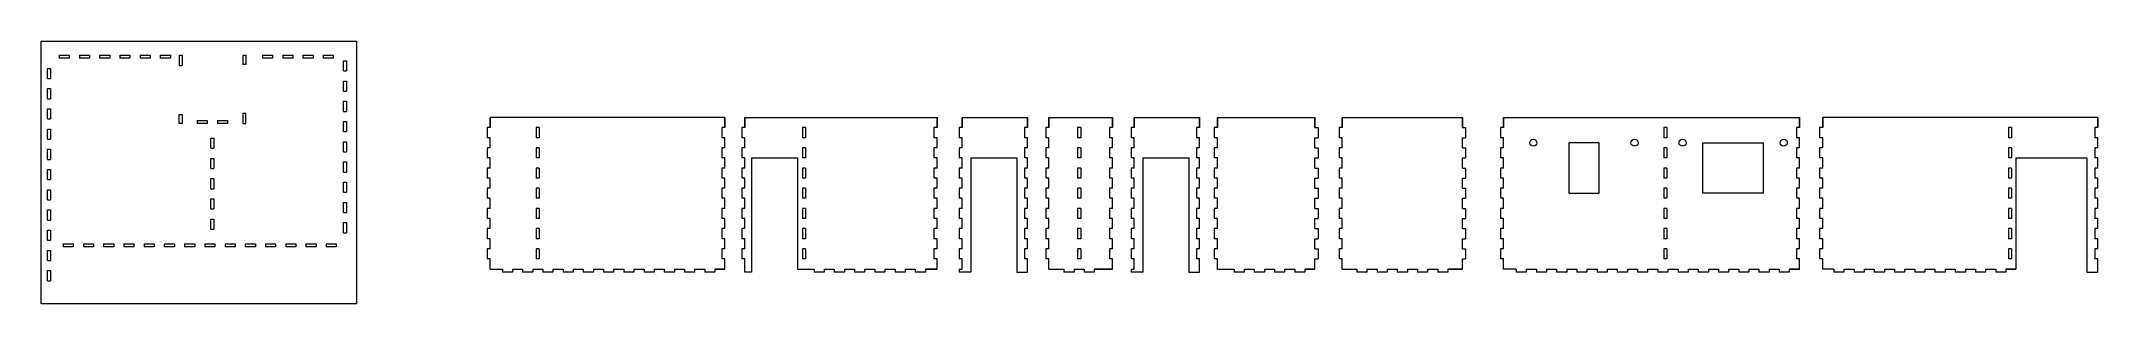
# Model space of a CAD drawing. Header units: millimetres. Extents: x -15307 to -8200, y 7864 to 9694.
# Drawn here: x -14650 to -12618, y 9434 to 9694 of the extents above; entities that cross this region are included whole.
import ezdxf

# ---------------------------------------------------------------- set-up
doc = ezdxf.new("R2010")
doc.units = ezdxf.units.MM
doc.layers.add('A-DETL-THIN', color=151, linetype='Continuous', lineweight=9)

msp = doc.modelspace()

# ---------------------------------------------------------------- linework, layer by layer
at = {"layer": 'A-DETL-THIN'}
for p, q in [((-14650.5, 9693.8), (-14338.7, 9693.8)), ((-14650.5, 9433.8), (-14650.5, 9693.8)), ((-14632.7, 9679.8), (-14632.7, 9676.8)), ((-14632.7, 9679.8), (-14622.7, 9679.8)), ((-14622.7, 9676.8), (-14632.7, 9676.8)), ((-14622.7, 9679.8), (-14622.7, 9676.8)), ((-14612.7, 9679.8), (-14612.7, 9676.8)), ((-14612.7, 9679.8), (-14602.7, 9679.8)), ((-14602.7, 9676.8), (-14612.7, 9676.8)), ((-14602.7, 9679.8), (-14602.7, 9676.8)), ((-14592.7, 9679.8), (-14592.7, 9676.8)), ((-14592.7, 9679.8), (-14582.7, 9679.8)), ((-14582.7, 9676.8), (-14592.7, 9676.8)), ((-14582.7, 9679.8), (-14582.7, 9676.8)), ((-14572.7, 9679.8), (-14572.7, 9676.8)), ((-14572.7, 9679.8), (-14562.7, 9679.8)), ((-14562.7, 9676.8), (-14572.7, 9676.8)), ((-14562.7, 9679.8), (-14562.7, 9676.8)), ((-14552.7, 9679.8), (-14552.7, 9676.8)), ((-14552.7, 9679.8), (-14542.7, 9679.8)), ((-14542.7, 9676.8), (-14552.7, 9676.8)), ((-14542.7, 9679.8), (-14542.7, 9676.8)), ((-14532.7, 9679.8), (-14532.7, 9676.8)), ((-14532.7, 9679.8), (-14522.7, 9679.8)), ((-14522.7, 9676.8), (-14532.7, 9676.8)), ((-14522.7, 9679.8), (-14522.7, 9676.8)), ((-14514.2, 9679.8), (-14514.2, 9669.8)), ((-14514.2, 9679.8), (-14511.2, 9679.8)), ((-14511.2, 9679.8), (-14511.2, 9669.8)), ((-14451.2, 9679.8), (-14451.2, 9670.8)), ((-14451.2, 9679.8), (-14448.2, 9679.8)), ((-14448.2, 9679.8), (-14448.2, 9670.8)), ((-14431.7, 9679.8), (-14431.7, 9676.8)), ((-14431.7, 9679.8), (-14421.7, 9679.8)), ((-14421.7, 9676.8), (-14431.7, 9676.8)), ((-14421.7, 9679.8), (-14421.7, 9676.8)), ((-14411.7, 9679.8), (-14411.7, 9676.8)), ((-14411.7, 9679.8), (-14401.7, 9679.8)), ((-14401.7, 9676.8), (-14411.7, 9676.8)), ((-14401.7, 9679.8), (-14401.7, 9676.8)), ((-14391.7, 9679.8), (-14391.7, 9676.8)), ((-14391.7, 9679.8), (-14381.7, 9679.8)), ((-14381.7, 9676.8), (-14391.7, 9676.8)), ((-14381.7, 9679.8), (-14381.7, 9676.8)), ((-14371.7, 9679.8), (-14371.7, 9676.8)), ((-14371.7, 9679.8), (-14361.7, 9679.8)), ((-14361.7, 9676.8), (-14371.7, 9676.8)), ((-14361.7, 9679.8), (-14361.7, 9676.8)), ((-14338.7, 9693.8), (-14338.7, 9433.8)), ((-14644.2, 9666.8), (-14641.2, 9666.8)), ((-14644.2, 9656.8), (-14644.2, 9666.8)), ((-14644.2, 9656.8), (-14641.2, 9656.8)), ((-14641.2, 9666.8), (-14641.2, 9656.8)), ((-14514.2, 9669.8), (-14511.2, 9669.8)), ((-14448.2, 9670.8), (-14451.2, 9670.8)), ((-14351.7, 9674.3), (-14348.7, 9674.3)), ((-14351.7, 9664.3), (-14351.7, 9674.3)), ((-14351.7, 9664.3), (-14348.7, 9664.3)), ((-14348.7, 9674.3), (-14348.7, 9664.3)), ((-14644.2, 9646.8), (-14641.2, 9646.8)), ((-14644.2, 9636.8), (-14644.2, 9646.8)), ((-14644.2, 9636.8), (-14641.2, 9636.8)), ((-14641.2, 9646.8), (-14641.2, 9636.8)), ((-14351.7, 9654.3), (-14348.7, 9654.3)), ((-14351.7, 9644.3), (-14351.7, 9654.3)), ((-14351.7, 9644.3), (-14348.7, 9644.3)), ((-14348.7, 9654.3), (-14348.7, 9644.3)), ((-14644.2, 9626.8), (-14641.2, 9626.8)), ((-14644.2, 9616.8), (-14644.2, 9626.8)), ((-14644.2, 9616.8), (-14641.2, 9616.8)), ((-14641.2, 9626.8), (-14641.2, 9616.8)), ((-14514.2, 9612.3), (-14514.2, 9621.3)), ((-14514.2, 9621.3), (-14511.2, 9621.3)), ((-14511.2, 9621.3), (-14511.2, 9612.3)), ((-14448.2, 9622.3), (-14451.2, 9622.3)), ((-14451.2, 9622.3), (-14451.2, 9612.3)), ((-14448.2, 9612.3), (-14448.2, 9622.3)), ((-14351.7, 9634.3), (-14348.7, 9634.3)), ((-14351.7, 9624.3), (-14351.7, 9634.3)), ((-14351.7, 9624.3), (-14348.7, 9624.3)), ((-14348.7, 9634.3), (-14348.7, 9624.3)), ((-14206.6, 9618.3), (-14206.6, 9608.3)), ((-13974.6, 9618.3), (-14206.6, 9618.3)), ((-14206.6, 9608.3), (-14206.6, 9618.3)), ((-13974.6, 9618.3), (-13974.6, 9608.3)), ((-13974.6, 9608.3), (-13974.6, 9618.3)), ((-13955, 9618.3), (-13955, 9608.3)), ((-13955, 9618.3), (-13765, 9618.3)), ((-13955, 9608.3), (-13955, 9618.3)), ((-13765, 9618.3), (-13765, 9608.3)), ((-13765, 9608.3), (-13765, 9618.3)), ((-13740, 9618.3), (-13740, 9608.3)), ((-13740, 9618.3), (-13675.5, 9618.3)), ((-13740, 9608.3), (-13740, 9618.3)), ((-13675.5, 9618.3), (-13675.5, 9608.3)), ((-13675.5, 9608.3), (-13675.5, 9618.3)), ((-13654.5, 9618.3), (-13654.5, 9608.3)), ((-13654.5, 9618.3), (-13591.5, 9618.3)), ((-13654.5, 9608.3), (-13654.5, 9618.3)), ((-13591.5, 9618.3), (-13591.5, 9608.3)), ((-13591.5, 9608.3), (-13591.5, 9618.3)), ((-13570, 9618.3), (-13570, 9608.3)), ((-13570, 9618.3), (-13505.5, 9618.3)), ((-13570, 9608.3), (-13570, 9618.3)), ((-13505.5, 9618.3), (-13505.5, 9608.3)), ((-13505.5, 9608.3), (-13505.5, 9618.3)), ((-13487.9, 9618.3), (-13487.9, 9608.3)), ((-13487.9, 9618.3), (-13391.4, 9618.3)), ((-13487.9, 9608.3), (-13487.9, 9618.3)), ((-13391.4, 9618.3), (-13391.4, 9608.3)), ((-13391.4, 9608.3), (-13391.4, 9618.3)), ((-13364.6, 9618.3), (-13364.6, 9608.3)), ((-13364.6, 9618.3), (-13245.6, 9618.3)), ((-13364.6, 9608.3), (-13364.6, 9618.3)), ((-13245.6, 9618.3), (-13245.6, 9608.3)), ((-13245.6, 9608.3), (-13245.6, 9618.3)), ((-13205.1, 9618.3), (-13205.1, 9608.3)), ((-13205.1, 9618.3), (-12912.6, 9618.3)), ((-13205.1, 9608.3), (-13205.1, 9618.3)), ((-12912.6, 9618.3), (-12912.6, 9608.3)), ((-12912.6, 9608.3), (-12912.6, 9618.3)), ((-12889.6, 9618.3), (-12889.6, 9608.3)), ((-12617.6, 9618.3), (-12889.6, 9618.3)), ((-12889.6, 9608.3), (-12889.6, 9618.3)), ((-12617.6, 9618.3), (-12617.6, 9608.3)), ((-12617.6, 9608.3), (-12617.6, 9618.3)), ((-14644.2, 9606.8), (-14641.2, 9606.8)), ((-14644.2, 9596.8), (-14644.2, 9606.8)), ((-14644.2, 9596.8), (-14641.2, 9596.8)), ((-14641.2, 9606.8), (-14641.2, 9596.8)), ((-14511.2, 9612.3), (-14514.2, 9612.3)), ((-14496.2, 9615.3), (-14496.2, 9612.3)), ((-14496.2, 9615.3), (-14486.2, 9615.3)), ((-14486.2, 9612.3), (-14496.2, 9612.3)), ((-14486.2, 9615.3), (-14486.2, 9612.3)), ((-14482.7, 9597.8), (-14479.7, 9597.8)), ((-14482.7, 9587.8), (-14482.7, 9597.8)), ((-14479.7, 9597.8), (-14479.7, 9587.8)), ((-14476.2, 9615.3), (-14476.2, 9612.3)), ((-14476.2, 9615.3), (-14466.2, 9615.3)), ((-14466.2, 9612.3), (-14476.2, 9612.3)), ((-14466.2, 9615.3), (-14466.2, 9612.3)), ((-14451.2, 9612.3), (-14448.2, 9612.3)), ((-14351.7, 9614.3), (-14348.7, 9614.3)), ((-14351.7, 9604.3), (-14351.7, 9614.3)), ((-14351.7, 9604.3), (-14348.7, 9604.3)), ((-14348.7, 9614.3), (-14348.7, 9604.3)), ((-14206.6, 9608.3), (-14209.6, 9608.3)), ((-14209.6, 9608.3), (-14209.6, 9598.3)), ((-14206.6, 9598.3), (-14209.6, 9598.3)), ((-14206.6, 9588.3), (-14206.6, 9598.3)), ((-14158.1, 9608.3), (-14161.1, 9608.3)), ((-14161.1, 9608.3), (-14161.1, 9598.3)), ((-14158.1, 9598.3), (-14161.1, 9598.3)), ((-14158.1, 9608.3), (-14158.1, 9598.3)), ((-13974.6, 9608.3), (-13977.6, 9608.3)), ((-13977.6, 9608.3), (-13977.6, 9598.3)), ((-13974.6, 9598.3), (-13977.6, 9598.3)), ((-13974.6, 9588.3), (-13974.6, 9598.3)), ((-13955, 9608.3), (-13958, 9608.3)), ((-13958, 9608.3), (-13958, 9598.3)), ((-13955, 9598.3), (-13958, 9598.3)), ((-13955, 9588.3), (-13955, 9598.3)), ((-13895, 9608.3), (-13898, 9608.3)), ((-13898, 9608.3), (-13898, 9598.3)), ((-13895, 9598.3), (-13898, 9598.3)), ((-13895, 9608.3), (-13895, 9598.3)), ((-13765, 9608.3), (-13768, 9608.3)), ((-13768, 9608.3), (-13768, 9598.3)), ((-13765, 9598.3), (-13768, 9598.3)), ((-13765, 9588.3), (-13765, 9598.3)), ((-13740, 9608.3), (-13743, 9608.3)), ((-13743, 9608.3), (-13743, 9598.3)), ((-13740, 9598.3), (-13743, 9598.3)), ((-13740, 9588.3), (-13740, 9598.3)), ((-13675.5, 9608.3), (-13678.5, 9608.3)), ((-13678.5, 9608.3), (-13678.5, 9598.3)), ((-13675.5, 9598.3), (-13678.5, 9598.3)), ((-13675.5, 9588.3), (-13675.5, 9598.3)), ((-13654.5, 9608.3), (-13657.5, 9608.3)), ((-13657.5, 9608.3), (-13657.5, 9598.3)), ((-13654.5, 9598.3), (-13657.5, 9598.3)), ((-13654.5, 9588.3), (-13654.5, 9598.3)), ((-13623, 9608.3), (-13626, 9608.3)), ((-13626, 9608.3), (-13626, 9598.3)), ((-13623, 9598.3), (-13626, 9598.3)), ((-13623, 9608.3), (-13623, 9598.3)), ((-13591.5, 9608.3), (-13594.5, 9608.3)), ((-13594.5, 9608.3), (-13594.5, 9598.3)), ((-13591.5, 9598.3), (-13594.5, 9598.3)), ((-13591.5, 9588.3), (-13591.5, 9598.3)), ((-13570, 9608.3), (-13573, 9608.3)), ((-13573, 9608.3), (-13573, 9598.3)), ((-13570, 9598.3), (-13573, 9598.3)), ((-13570, 9588.3), (-13570, 9598.3)), ((-13505.5, 9608.3), (-13508.5, 9608.3)), ((-13508.5, 9608.3), (-13508.5, 9598.3)), ((-13505.5, 9598.3), (-13508.5, 9598.3)), ((-13505.5, 9588.3), (-13505.5, 9598.3)), ((-13487.9, 9608.3), (-13490.9, 9608.3)), ((-13490.9, 9608.3), (-13490.9, 9598.3)), ((-13487.9, 9598.3), (-13490.9, 9598.3)), ((-13487.9, 9588.3), (-13487.9, 9598.3)), ((-13391.4, 9608.3), (-13388.4, 9608.3)), ((-13391.4, 9598.3), (-13388.4, 9598.3)), ((-13391.4, 9588.3), (-13391.4, 9598.3)), ((-13388.4, 9608.3), (-13388.4, 9598.3)), ((-13364.6, 9608.3), (-13367.6, 9608.3)), ((-13367.6, 9608.3), (-13367.6, 9598.3)), ((-13364.6, 9598.3), (-13367.6, 9598.3)), ((-13364.6, 9588.3), (-13364.6, 9598.3)), ((-13245.6, 9608.3), (-13242.6, 9608.3)), ((-13245.6, 9598.3), (-13242.6, 9598.3)), ((-13245.6, 9588.3), (-13245.6, 9598.3)), ((-13242.6, 9608.3), (-13242.6, 9598.3)), ((-13205.1, 9608.3), (-13208.1, 9608.3)), ((-13208.1, 9608.3), (-13208.1, 9598.3)), ((-13205.1, 9598.3), (-13208.1, 9598.3)), ((-13205.1, 9588.3), (-13205.1, 9598.3)), ((-13043.6, 9608.3), (-13046.6, 9608.3)), ((-13046.6, 9608.3), (-13046.6, 9598.3)), ((-13043.6, 9598.3), (-13046.6, 9598.3)), ((-13043.6, 9608.3), (-13043.6, 9598.3)), ((-12912.6, 9608.3), (-12915.6, 9608.3)), ((-12915.6, 9608.3), (-12915.6, 9598.3)), ((-12912.6, 9598.3), (-12915.6, 9598.3)), ((-12912.6, 9588.3), (-12912.6, 9598.3)), ((-12889.6, 9608.3), (-12892.6, 9608.3)), ((-12892.6, 9608.3), (-12892.6, 9598.3)), ((-12889.6, 9598.3), (-12892.6, 9598.3)), ((-12889.6, 9588.3), (-12889.6, 9598.3)), ((-12703.1, 9608.3), (-12706.1, 9608.3)), ((-12706.1, 9608.3), (-12706.1, 9598.3)), ((-12703.1, 9598.3), (-12706.1, 9598.3)), ((-12703.1, 9608.3), (-12703.1, 9598.3)), ((-12617.6, 9608.3), (-12620.6, 9608.3)), ((-12620.6, 9608.3), (-12620.6, 9598.3)), ((-12617.6, 9598.3), (-12620.6, 9598.3)), ((-12617.6, 9588.3), (-12617.6, 9598.3)), ((-14644.2, 9586.8), (-14641.2, 9586.8)), ((-14644.2, 9576.8), (-14644.2, 9586.8)), ((-14644.2, 9576.8), (-14641.2, 9576.8)), ((-14641.2, 9586.8), (-14641.2, 9576.8)), ((-14482.7, 9587.8), (-14479.7, 9587.8)), ((-14482.7, 9577.8), (-14479.7, 9577.8)), ((-14482.7, 9567.8), (-14482.7, 9577.8)), ((-14479.7, 9577.8), (-14479.7, 9567.8)), ((-14351.7, 9594.3), (-14348.7, 9594.3)), ((-14351.7, 9584.3), (-14351.7, 9594.3)), ((-14351.7, 9584.3), (-14348.7, 9584.3)), ((-14348.7, 9594.3), (-14348.7, 9584.3)), ((-14206.6, 9588.3), (-14209.6, 9588.3)), ((-14209.6, 9588.3), (-14209.6, 9578.3)), ((-14206.6, 9578.3), (-14209.6, 9578.3)), ((-14206.6, 9568.3), (-14206.6, 9578.3)), ((-14158.1, 9588.3), (-14161.1, 9588.3)), ((-14161.1, 9588.3), (-14161.1, 9578.3)), ((-14158.1, 9578.3), (-14161.1, 9578.3)), ((-14158.1, 9588.3), (-14158.1, 9578.3)), ((-13974.6, 9588.3), (-13977.6, 9588.3)), ((-13977.6, 9588.3), (-13977.6, 9578.3)), ((-13974.6, 9578.3), (-13977.6, 9578.3)), ((-13974.6, 9568.3), (-13974.6, 9578.3)), ((-13955, 9588.3), (-13958, 9588.3)), ((-13958, 9588.3), (-13958, 9578.3)), ((-13955, 9578.3), (-13958, 9578.3)), ((-13955, 9568.3), (-13955, 9578.3)), ((-13948.5, 9578.3), (-13948.5, 9465.3)), ((-13948.5, 9578.3), (-13903, 9578.3)), ((-13903, 9578.3), (-13903, 9468.3)), ((-13895, 9588.3), (-13898, 9588.3)), ((-13898, 9588.3), (-13898, 9578.3)), ((-13895, 9578.3), (-13898, 9578.3)), ((-13895, 9588.3), (-13895, 9578.3)), ((-13765, 9588.3), (-13768, 9588.3)), ((-13768, 9588.3), (-13768, 9578.3)), ((-13765, 9578.3), (-13768, 9578.3)), ((-13765, 9568.3), (-13765, 9578.3)), ((-13740, 9588.3), (-13743, 9588.3)), ((-13743, 9588.3), (-13743, 9578.3)), ((-13740, 9578.3), (-13743, 9578.3)), ((-13740, 9568.3), (-13740, 9578.3)), ((-13731.5, 9578.3), (-13731.5, 9465.3)), ((-13731.5, 9578.3), (-13686, 9578.3)), ((-13686, 9578.3), (-13686, 9465.3)), ((-13675.5, 9588.3), (-13678.5, 9588.3)), ((-13678.5, 9588.3), (-13678.5, 9578.3)), ((-13675.5, 9578.3), (-13678.5, 9578.3)), ((-13675.5, 9568.3), (-13675.5, 9578.3)), ((-13654.5, 9588.3), (-13657.5, 9588.3)), ((-13657.5, 9588.3), (-13657.5, 9578.3)), ((-13654.5, 9578.3), (-13657.5, 9578.3)), ((-13654.5, 9568.3), (-13654.5, 9578.3)), ((-13623, 9588.3), (-13626, 9588.3)), ((-13626, 9588.3), (-13626, 9578.3)), ((-13623, 9578.3), (-13626, 9578.3)), ((-13623, 9588.3), (-13623, 9578.3)), ((-13591.5, 9588.3), (-13594.5, 9588.3)), ((-13594.5, 9588.3), (-13594.5, 9578.3)), ((-13591.5, 9578.3), (-13594.5, 9578.3)), ((-13591.5, 9568.3), (-13591.5, 9578.3)), ((-13570, 9588.3), (-13573, 9588.3)), ((-13573, 9588.3), (-13573, 9578.3)), ((-13570, 9578.3), (-13573, 9578.3)), ((-13570, 9568.3), (-13570, 9578.3)), ((-13561.5, 9578.3), (-13561.5, 9465.3)), ((-13561.5, 9578.3), (-13516, 9578.3)), ((-13516, 9578.3), (-13516, 9465.3)), ((-13505.5, 9588.3), (-13508.5, 9588.3)), ((-13508.5, 9588.3), (-13508.5, 9578.3)), ((-13505.5, 9578.3), (-13508.5, 9578.3)), ((-13505.5, 9568.3), (-13505.5, 9578.3)), ((-13487.9, 9588.3), (-13490.9, 9588.3)), ((-13490.9, 9588.3), (-13490.9, 9578.3)), ((-13487.9, 9578.3), (-13490.9, 9578.3)), ((-13487.9, 9568.3), (-13487.9, 9578.3)), ((-13391.4, 9588.3), (-13388.4, 9588.3)), ((-13391.4, 9578.3), (-13388.4, 9578.3)), ((-13391.4, 9568.3), (-13391.4, 9578.3)), ((-13388.4, 9588.3), (-13388.4, 9578.3)), ((-13364.6, 9588.3), (-13367.6, 9588.3)), ((-13367.6, 9588.3), (-13367.6, 9578.3)), ((-13364.6, 9578.3), (-13367.6, 9578.3)), ((-13364.6, 9568.3), (-13364.6, 9578.3)), ((-13245.6, 9588.3), (-13242.6, 9588.3)), ((-13245.6, 9578.3), (-13242.6, 9578.3)), ((-13245.6, 9568.3), (-13245.6, 9578.3)), ((-13242.6, 9588.3), (-13242.6, 9578.3)), ((-13205.1, 9588.3), (-13208.1, 9588.3)), ((-13208.1, 9588.3), (-13208.1, 9578.3)), ((-13205.1, 9578.3), (-13208.1, 9578.3)), ((-13205.1, 9568.3), (-13205.1, 9578.3)), ((-13110.6, 9593.3), (-13140.6, 9593.3)), ((-13140.6, 9593.3), (-13140.6, 9543.3)), ((-13110.6, 9543.3), (-13110.6, 9593.3)), ((-13043.6, 9588.3), (-13046.6, 9588.3)), ((-13046.6, 9588.3), (-13046.6, 9578.3)), ((-13043.6, 9578.3), (-13046.6, 9578.3)), ((-13043.6, 9588.3), (-13043.6, 9578.3)), ((-13008.1, 9543.3), (-13008.1, 9593.3)), ((-13008.1, 9593.3), (-12948.1, 9593.3)), ((-12948.1, 9543.3), (-12948.1, 9593.3)), ((-12912.6, 9588.3), (-12915.6, 9588.3)), ((-12915.6, 9588.3), (-12915.6, 9578.3)), ((-12912.6, 9578.3), (-12915.6, 9578.3)), ((-12912.6, 9568.3), (-12912.6, 9578.3)), ((-12889.6, 9588.3), (-12892.6, 9588.3)), ((-12892.6, 9588.3), (-12892.6, 9578.3)), ((-12889.6, 9578.3), (-12892.6, 9578.3)), ((-12889.6, 9568.3), (-12889.6, 9578.3)), ((-12703.1, 9588.3), (-12706.1, 9588.3)), ((-12706.1, 9588.3), (-12706.1, 9578.3)), ((-12703.1, 9578.3), (-12706.1, 9578.3)), ((-12703.1, 9588.3), (-12703.1, 9578.3)), ((-12698.6, 9578.3), (-12698.6, 9468.3)), ((-12698.6, 9578.3), (-12628.6, 9578.3)), ((-12628.6, 9578.3), (-12628.6, 9465.3)), ((-12617.6, 9588.3), (-12620.6, 9588.3)), ((-12620.6, 9588.3), (-12620.6, 9578.3)), ((-12617.6, 9578.3), (-12620.6, 9578.3)), ((-12617.6, 9568.3), (-12617.6, 9578.3)), ((-14644.2, 9566.8), (-14641.2, 9566.8)), ((-14644.2, 9556.8), (-14644.2, 9566.8)), ((-14644.2, 9556.8), (-14641.2, 9556.8)), ((-14641.2, 9566.8), (-14641.2, 9556.8)), ((-14482.7, 9567.8), (-14479.7, 9567.8)), ((-14482.7, 9557.8), (-14479.7, 9557.8)), ((-14482.7, 9547.8), (-14482.7, 9557.8)), ((-14479.7, 9557.8), (-14479.7, 9547.8)), ((-14351.7, 9574.3), (-14348.7, 9574.3)), ((-14351.7, 9564.3), (-14351.7, 9574.3)), ((-14351.7, 9564.3), (-14348.7, 9564.3)), ((-14348.7, 9574.3), (-14348.7, 9564.3)), ((-14206.6, 9568.3), (-14209.6, 9568.3)), ((-14209.6, 9568.3), (-14209.6, 9558.3)), ((-14206.6, 9558.3), (-14209.6, 9558.3)), ((-14206.6, 9548.3), (-14206.6, 9558.3)), ((-14158.1, 9568.3), (-14161.1, 9568.3)), ((-14161.1, 9568.3), (-14161.1, 9558.3)), ((-14158.1, 9558.3), (-14161.1, 9558.3)), ((-14158.1, 9568.3), (-14158.1, 9558.3)), ((-13974.6, 9568.3), (-13977.6, 9568.3)), ((-13977.6, 9568.3), (-13977.6, 9558.3)), ((-13974.6, 9558.3), (-13977.6, 9558.3)), ((-13974.6, 9548.3), (-13974.6, 9558.3)), ((-13955, 9568.3), (-13958, 9568.3)), ((-13958, 9568.3), (-13958, 9558.3)), ((-13955, 9558.3), (-13958, 9558.3)), ((-13955, 9548.3), (-13955, 9558.3)), ((-13895, 9568.3), (-13898, 9568.3)), ((-13898, 9568.3), (-13898, 9558.3)), ((-13895, 9558.3), (-13898, 9558.3)), ((-13895, 9568.3), (-13895, 9558.3)), ((-13765, 9568.3), (-13768, 9568.3)), ((-13768, 9568.3), (-13768, 9558.3)), ((-13765, 9558.3), (-13768, 9558.3)), ((-13765, 9548.3), (-13765, 9558.3)), ((-13740, 9568.3), (-13743, 9568.3)), ((-13743, 9568.3), (-13743, 9558.3)), ((-13740, 9558.3), (-13743, 9558.3)), ((-13740, 9548.3), (-13740, 9558.3)), ((-13675.5, 9568.3), (-13678.5, 9568.3)), ((-13678.5, 9568.3), (-13678.5, 9558.3)), ((-13675.5, 9558.3), (-13678.5, 9558.3)), ((-13675.5, 9548.3), (-13675.5, 9558.3)), ((-13654.5, 9568.3), (-13657.5, 9568.3)), ((-13657.5, 9568.3), (-13657.5, 9558.3)), ((-13654.5, 9558.3), (-13657.5, 9558.3)), ((-13654.5, 9548.3), (-13654.5, 9558.3)), ((-13623, 9568.3), (-13626, 9568.3)), ((-13626, 9568.3), (-13626, 9558.3)), ((-13623, 9558.3), (-13626, 9558.3)), ((-13623, 9568.3), (-13623, 9558.3)), ((-13591.5, 9568.3), (-13594.5, 9568.3)), ((-13594.5, 9568.3), (-13594.5, 9558.3)), ((-13591.5, 9558.3), (-13594.5, 9558.3)), ((-13591.5, 9548.3), (-13591.5, 9558.3)), ((-13570, 9568.3), (-13573, 9568.3)), ((-13573, 9568.3), (-13573, 9558.3)), ((-13570, 9558.3), (-13573, 9558.3)), ((-13570, 9548.3), (-13570, 9558.3)), ((-13505.5, 9568.3), (-13508.5, 9568.3)), ((-13508.5, 9568.3), (-13508.5, 9558.3)), ((-13505.5, 9558.3), (-13508.5, 9558.3)), ((-13505.5, 9548.3), (-13505.5, 9558.3)), ((-13487.9, 9568.3), (-13490.9, 9568.3)), ((-13490.9, 9568.3), (-13490.9, 9558.3)), ((-13487.9, 9558.3), (-13490.9, 9558.3)), ((-13487.9, 9548.3), (-13487.9, 9558.3)), ((-13391.4, 9568.3), (-13388.4, 9568.3)), ((-13391.4, 9558.3), (-13388.4, 9558.3)), ((-13391.4, 9548.3), (-13391.4, 9558.3)), ((-13388.4, 9568.3), (-13388.4, 9558.3)), ((-13364.6, 9568.3), (-13367.6, 9568.3)), ((-13367.6, 9568.3), (-13367.6, 9558.3)), ((-13364.6, 9558.3), (-13367.6, 9558.3)), ((-13364.6, 9548.3), (-13364.6, 9558.3)), ((-13245.6, 9568.3), (-13242.6, 9568.3)), ((-13245.6, 9558.3), (-13242.6, 9558.3)), ((-13245.6, 9548.3), (-13245.6, 9558.3)), ((-13242.6, 9568.3), (-13242.6, 9558.3)), ((-13205.1, 9568.3), (-13208.1, 9568.3)), ((-13208.1, 9568.3), (-13208.1, 9558.3)), ((-13205.1, 9558.3), (-13208.1, 9558.3)), ((-13205.1, 9548.3), (-13205.1, 9558.3)), ((-13043.6, 9568.3), (-13046.6, 9568.3)), ((-13046.6, 9568.3), (-13046.6, 9558.3)), ((-13043.6, 9558.3), (-13046.6, 9558.3)), ((-13043.6, 9568.3), (-13043.6, 9558.3)), ((-12912.6, 9568.3), (-12915.6, 9568.3)), ((-12915.6, 9568.3), (-12915.6, 9558.3)), ((-12912.6, 9558.3), (-12915.6, 9558.3)), ((-12912.6, 9548.3), (-12912.6, 9558.3)), ((-12889.6, 9568.3), (-12892.6, 9568.3)), ((-12892.6, 9568.3), (-12892.6, 9558.3)), ((-12889.6, 9558.3), (-12892.6, 9558.3)), ((-12889.6, 9548.3), (-12889.6, 9558.3)), ((-12703.1, 9568.3), (-12706.1, 9568.3)), ((-12706.1, 9568.3), (-12706.1, 9558.3)), ((-12703.1, 9558.3), (-12706.1, 9558.3)), ((-12703.1, 9568.3), (-12703.1, 9558.3)), ((-12617.6, 9568.3), (-12620.6, 9568.3)), ((-12620.6, 9568.3), (-12620.6, 9558.3)), ((-12617.6, 9558.3), (-12620.6, 9558.3)), ((-12617.6, 9548.3), (-12617.6, 9558.3)), ((-14644.2, 9546.8), (-14641.2, 9546.8)), ((-14644.2, 9536.8), (-14644.2, 9546.8)), ((-14644.2, 9536.8), (-14641.2, 9536.8)), ((-14641.2, 9546.8), (-14641.2, 9536.8)), ((-14482.7, 9547.8), (-14479.7, 9547.8)), ((-14482.7, 9537.8), (-14479.7, 9537.8)), ((-14482.7, 9527.8), (-14482.7, 9537.8)), ((-14479.7, 9537.8), (-14479.7, 9527.8)), ((-14351.7, 9554.3), (-14348.7, 9554.3)), ((-14351.7, 9544.3), (-14351.7, 9554.3)), ((-14351.7, 9544.3), (-14348.7, 9544.3)), ((-14351.7, 9534.3), (-14348.7, 9534.3)), ((-14351.7, 9524.3), (-14351.7, 9534.3)), ((-14348.7, 9554.3), (-14348.7, 9544.3)), ((-14348.7, 9534.3), (-14348.7, 9524.3)), ((-14206.6, 9548.3), (-14209.6, 9548.3)), ((-14209.6, 9548.3), (-14209.6, 9538.3)), ((-14206.6, 9538.3), (-14209.6, 9538.3)), ((-14206.6, 9528.3), (-14206.6, 9538.3)), ((-14158.1, 9548.3), (-14161.1, 9548.3)), ((-14161.1, 9548.3), (-14161.1, 9538.3)), ((-14158.1, 9538.3), (-14161.1, 9538.3)), ((-14158.1, 9548.3), (-14158.1, 9538.3)), ((-13974.6, 9548.3), (-13977.6, 9548.3)), ((-13977.6, 9548.3), (-13977.6, 9538.3)), ((-13974.6, 9538.3), (-13977.6, 9538.3)), ((-13974.6, 9528.3), (-13974.6, 9538.3)), ((-13955, 9548.3), (-13958, 9548.3)), ((-13958, 9548.3), (-13958, 9538.3)), ((-13955, 9538.3), (-13958, 9538.3)), ((-13955, 9528.3), (-13955, 9538.3)), ((-13895, 9548.3), (-13898, 9548.3)), ((-13898, 9548.3), (-13898, 9538.3)), ((-13895, 9538.3), (-13898, 9538.3)), ((-13895, 9548.3), (-13895, 9538.3)), ((-13765, 9548.3), (-13768, 9548.3)), ((-13768, 9548.3), (-13768, 9538.3)), ((-13765, 9538.3), (-13768, 9538.3)), ((-13765, 9528.3), (-13765, 9538.3)), ((-13740, 9548.3), (-13743, 9548.3)), ((-13743, 9548.3), (-13743, 9538.3)), ((-13740, 9538.3), (-13743, 9538.3)), ((-13740, 9528.3), (-13740, 9538.3)), ((-13675.5, 9548.3), (-13678.5, 9548.3)), ((-13678.5, 9548.3), (-13678.5, 9538.3)), ((-13675.5, 9538.3), (-13678.5, 9538.3)), ((-13675.5, 9528.3), (-13675.5, 9538.3)), ((-13654.5, 9548.3), (-13657.5, 9548.3)), ((-13657.5, 9548.3), (-13657.5, 9538.3)), ((-13654.5, 9538.3), (-13657.5, 9538.3)), ((-13654.5, 9528.3), (-13654.5, 9538.3)), ((-13623, 9548.3), (-13626, 9548.3)), ((-13626, 9548.3), (-13626, 9538.3)), ((-13623, 9538.3), (-13626, 9538.3)), ((-13623, 9548.3), (-13623, 9538.3)), ((-13591.5, 9548.3), (-13594.5, 9548.3)), ((-13594.5, 9548.3), (-13594.5, 9538.3)), ((-13591.5, 9538.3), (-13594.5, 9538.3)), ((-13591.5, 9528.3), (-13591.5, 9538.3)), ((-13570, 9548.3), (-13573, 9548.3)), ((-13573, 9548.3), (-13573, 9538.3)), ((-13570, 9538.3), (-13573, 9538.3)), ((-13570, 9528.3), (-13570, 9538.3)), ((-13505.5, 9548.3), (-13508.5, 9548.3)), ((-13508.5, 9548.3), (-13508.5, 9538.3)), ((-13505.5, 9538.3), (-13508.5, 9538.3)), ((-13505.5, 9528.3), (-13505.5, 9538.3)), ((-13487.9, 9548.3), (-13490.9, 9548.3)), ((-13490.9, 9548.3), (-13490.9, 9538.3)), ((-13487.9, 9538.3), (-13490.9, 9538.3)), ((-13487.9, 9528.3), (-13487.9, 9538.3)), ((-13391.4, 9548.3), (-13388.4, 9548.3)), ((-13391.4, 9538.3), (-13388.4, 9538.3)), ((-13391.4, 9528.3), (-13391.4, 9538.3)), ((-13388.4, 9548.3), (-13388.4, 9538.3)), ((-13364.6, 9548.3), (-13367.6, 9548.3)), ((-13367.6, 9548.3), (-13367.6, 9538.3)), ((-13364.6, 9538.3), (-13367.6, 9538.3)), ((-13364.6, 9528.3), (-13364.6, 9538.3)), ((-13245.6, 9548.3), (-13242.6, 9548.3)), ((-13245.6, 9538.3), (-13242.6, 9538.3)), ((-13245.6, 9528.3), (-13245.6, 9538.3)), ((-13242.6, 9548.3), (-13242.6, 9538.3)), ((-13205.1, 9548.3), (-13208.1, 9548.3)), ((-13208.1, 9548.3), (-13208.1, 9538.3)), ((-13205.1, 9538.3), (-13208.1, 9538.3)), ((-13205.1, 9528.3), (-13205.1, 9538.3)), ((-13140.6, 9543.3), (-13110.6, 9543.3)), ((-13043.6, 9548.3), (-13046.6, 9548.3)), ((-13046.6, 9548.3), (-13046.6, 9538.3)), ((-13043.6, 9538.3), (-13046.6, 9538.3)), ((-13043.6, 9548.3), (-13043.6, 9538.3)), ((-12948.1, 9543.3), (-13008.1, 9543.3)), ((-12912.6, 9548.3), (-12915.6, 9548.3)), ((-12915.6, 9548.3), (-12915.6, 9538.3)), ((-12912.6, 9538.3), (-12915.6, 9538.3)), ((-12912.6, 9528.3), (-12912.6, 9538.3)), ((-12889.6, 9548.3), (-12892.6, 9548.3)), ((-12892.6, 9548.3), (-12892.6, 9538.3)), ((-12889.6, 9538.3), (-12892.6, 9538.3)), ((-12889.6, 9528.3), (-12889.6, 9538.3)), ((-12703.1, 9548.3), (-12706.1, 9548.3)), ((-12706.1, 9548.3), (-12706.1, 9538.3)), ((-12703.1, 9538.3), (-12706.1, 9538.3)), ((-12703.1, 9548.3), (-12703.1, 9538.3)), ((-12617.6, 9548.3), (-12620.6, 9548.3)), ((-12620.6, 9548.3), (-12620.6, 9538.3)), ((-12617.6, 9538.3), (-12620.6, 9538.3)), ((-12617.6, 9528.3), (-12617.6, 9538.3)), ((-14644.2, 9526.8), (-14641.2, 9526.8)), ((-14644.2, 9516.8), (-14644.2, 9526.8)), ((-14644.2, 9516.8), (-14641.2, 9516.8)), ((-14641.2, 9526.8), (-14641.2, 9516.8)), ((-14482.7, 9527.8), (-14479.7, 9527.8)), ((-14482.7, 9517.8), (-14479.7, 9517.8)), ((-14482.7, 9507.8), (-14482.7, 9517.8)), ((-14479.7, 9517.8), (-14479.7, 9507.8)), ((-14351.7, 9524.3), (-14348.7, 9524.3)), ((-14351.7, 9514.3), (-14348.7, 9514.3)), ((-14351.7, 9504.3), (-14351.7, 9514.3)), ((-14348.7, 9514.3), (-14348.7, 9504.3)), ((-14206.6, 9528.3), (-14209.6, 9528.3)), ((-14209.6, 9528.3), (-14209.6, 9518.3)), ((-14206.6, 9518.3), (-14209.6, 9518.3)), ((-14206.6, 9508.3), (-14206.6, 9518.3)), ((-14158.1, 9528.3), (-14161.1, 9528.3)), ((-14161.1, 9528.3), (-14161.1, 9518.3)), ((-14158.1, 9518.3), (-14161.1, 9518.3)), ((-14158.1, 9528.3), (-14158.1, 9518.3)), ((-13974.6, 9528.3), (-13977.6, 9528.3)), ((-13977.6, 9528.3), (-13977.6, 9518.3)), ((-13974.6, 9518.3), (-13977.6, 9518.3)), ((-13974.6, 9508.3), (-13974.6, 9518.3)), ((-13955, 9528.3), (-13958, 9528.3)), ((-13958, 9528.3), (-13958, 9518.3)), ((-13955, 9518.3), (-13958, 9518.3)), ((-13955, 9508.3), (-13955, 9518.3)), ((-13895, 9528.3), (-13898, 9528.3)), ((-13898, 9528.3), (-13898, 9518.3)), ((-13895, 9518.3), (-13898, 9518.3)), ((-13895, 9528.3), (-13895, 9518.3)), ((-13765, 9528.3), (-13768, 9528.3)), ((-13768, 9528.3), (-13768, 9518.3)), ((-13765, 9518.3), (-13768, 9518.3)), ((-13765, 9508.3), (-13765, 9518.3)), ((-13740, 9528.3), (-13743, 9528.3)), ((-13743, 9528.3), (-13743, 9518.3)), ((-13740, 9518.3), (-13743, 9518.3)), ((-13740, 9508.3), (-13740, 9518.3)), ((-13675.5, 9528.3), (-13678.5, 9528.3)), ((-13678.5, 9528.3), (-13678.5, 9518.3)), ((-13675.5, 9518.3), (-13678.5, 9518.3)), ((-13675.5, 9508.3), (-13675.5, 9518.3)), ((-13654.5, 9528.3), (-13657.5, 9528.3)), ((-13657.5, 9528.3), (-13657.5, 9518.3)), ((-13654.5, 9518.3), (-13657.5, 9518.3)), ((-13654.5, 9508.3), (-13654.5, 9518.3)), ((-13623, 9528.3), (-13626, 9528.3)), ((-13626, 9528.3), (-13626, 9518.3)), ((-13623, 9518.3), (-13626, 9518.3)), ((-13623, 9528.3), (-13623, 9518.3)), ((-13591.5, 9528.3), (-13594.5, 9528.3)), ((-13594.5, 9528.3), (-13594.5, 9518.3)), ((-13591.5, 9518.3), (-13594.5, 9518.3)), ((-13591.5, 9508.3), (-13591.5, 9518.3)), ((-13570, 9528.3), (-13573, 9528.3)), ((-13573, 9528.3), (-13573, 9518.3)), ((-13570, 9518.3), (-13573, 9518.3)), ((-13570, 9508.3), (-13570, 9518.3)), ((-13505.5, 9528.3), (-13508.5, 9528.3)), ((-13508.5, 9528.3), (-13508.5, 9518.3)), ((-13505.5, 9518.3), (-13508.5, 9518.3)), ((-13505.5, 9508.3), (-13505.5, 9518.3)), ((-13487.9, 9528.3), (-13490.9, 9528.3)), ((-13490.9, 9528.3), (-13490.9, 9518.3)), ((-13487.9, 9518.3), (-13490.9, 9518.3)), ((-13487.9, 9508.3), (-13487.9, 9518.3)), ((-13391.4, 9528.3), (-13388.4, 9528.3)), ((-13391.4, 9518.3), (-13388.4, 9518.3)), ((-13391.4, 9508.3), (-13391.4, 9518.3)), ((-13388.4, 9528.3), (-13388.4, 9518.3)), ((-13364.6, 9528.3), (-13367.6, 9528.3)), ((-13367.6, 9528.3), (-13367.6, 9518.3)), ((-13364.6, 9518.3), (-13367.6, 9518.3)), ((-13364.6, 9508.3), (-13364.6, 9518.3)), ((-13245.6, 9528.3), (-13242.6, 9528.3)), ((-13245.6, 9518.3), (-13242.6, 9518.3)), ((-13245.6, 9508.3), (-13245.6, 9518.3)), ((-13242.6, 9528.3), (-13242.6, 9518.3)), ((-13205.1, 9528.3), (-13208.1, 9528.3)), ((-13208.1, 9528.3), (-13208.1, 9518.3)), ((-13205.1, 9518.3), (-13208.1, 9518.3)), ((-13205.1, 9508.3), (-13205.1, 9518.3)), ((-13043.6, 9528.3), (-13046.6, 9528.3)), ((-13046.6, 9528.3), (-13046.6, 9518.3)), ((-13043.6, 9518.3), (-13046.6, 9518.3)), ((-13043.6, 9528.3), (-13043.6, 9518.3)), ((-12912.6, 9528.3), (-12915.6, 9528.3)), ((-12915.6, 9528.3), (-12915.6, 9518.3)), ((-12912.6, 9518.3), (-12915.6, 9518.3)), ((-12912.6, 9508.3), (-12912.6, 9518.3)), ((-12889.6, 9528.3), (-12892.6, 9528.3)), ((-12892.6, 9528.3), (-12892.6, 9518.3)), ((-12889.6, 9518.3), (-12892.6, 9518.3)), ((-12889.6, 9508.3), (-12889.6, 9518.3)), ((-12703.1, 9528.3), (-12706.1, 9528.3)), ((-12706.1, 9528.3), (-12706.1, 9518.3)), ((-12703.1, 9518.3), (-12706.1, 9518.3)), ((-12703.1, 9528.3), (-12703.1, 9518.3)), ((-12617.6, 9528.3), (-12620.6, 9528.3)), ((-12620.6, 9528.3), (-12620.6, 9518.3)), ((-12617.6, 9518.3), (-12620.6, 9518.3)), ((-12617.6, 9508.3), (-12617.6, 9518.3)), ((-14644.2, 9506.8), (-14641.2, 9506.8)), ((-14644.2, 9496.8), (-14644.2, 9506.8)), ((-14644.2, 9496.8), (-14641.2, 9496.8)), ((-14641.2, 9506.8), (-14641.2, 9496.8)), ((-14482.7, 9507.8), (-14479.7, 9507.8)), ((-14351.7, 9504.3), (-14348.7, 9504.3)), ((-14206.6, 9508.3), (-14209.6, 9508.3)), ((-14209.6, 9508.3), (-14209.6, 9498.3)), ((-14206.6, 9498.3), (-14209.6, 9498.3)), ((-14206.6, 9488.3), (-14206.6, 9498.3)), ((-14158.1, 9508.3), (-14161.1, 9508.3)), ((-14161.1, 9508.3), (-14161.1, 9498.3)), ((-14158.1, 9498.3), (-14161.1, 9498.3)), ((-14158.1, 9508.3), (-14158.1, 9498.3)), ((-13974.6, 9508.3), (-13977.6, 9508.3)), ((-13977.6, 9508.3), (-13977.6, 9498.3)), ((-13974.6, 9498.3), (-13977.6, 9498.3)), ((-13974.6, 9488.3), (-13974.6, 9498.3)), ((-13955, 9508.3), (-13958, 9508.3)), ((-13958, 9508.3), (-13958, 9498.3)), ((-13955, 9498.3), (-13958, 9498.3)), ((-13955, 9488.3), (-13955, 9498.3)), ((-13895, 9508.3), (-13898, 9508.3)), ((-13898, 9508.3), (-13898, 9498.3)), ((-13895, 9498.3), (-13898, 9498.3)), ((-13895, 9508.3), (-13895, 9498.3)), ((-13765, 9508.3), (-13768, 9508.3)), ((-13768, 9508.3), (-13768, 9498.3)), ((-13765, 9498.3), (-13768, 9498.3)), ((-13765, 9488.3), (-13765, 9498.3)), ((-13740, 9508.3), (-13743, 9508.3)), ((-13743, 9508.3), (-13743, 9498.3)), ((-13740, 9498.3), (-13743, 9498.3)), ((-13740, 9488.3), (-13740, 9498.3)), ((-13675.5, 9508.3), (-13678.5, 9508.3)), ((-13678.5, 9508.3), (-13678.5, 9498.3)), ((-13675.5, 9498.3), (-13678.5, 9498.3)), ((-13675.5, 9488.3), (-13675.5, 9498.3)), ((-13654.5, 9508.3), (-13657.5, 9508.3)), ((-13657.5, 9508.3), (-13657.5, 9498.3)), ((-13654.5, 9498.3), (-13657.5, 9498.3)), ((-13654.5, 9488.3), (-13654.5, 9498.3)), ((-13623, 9508.3), (-13626, 9508.3)), ((-13626, 9508.3), (-13626, 9498.3)), ((-13623, 9498.3), (-13626, 9498.3)), ((-13623, 9508.3), (-13623, 9498.3)), ((-13591.5, 9508.3), (-13594.5, 9508.3)), ((-13594.5, 9508.3), (-13594.5, 9498.3)), ((-13591.5, 9498.3), (-13594.5, 9498.3)), ((-13591.5, 9488.3), (-13591.5, 9498.3)), ((-13570, 9508.3), (-13573, 9508.3)), ((-13573, 9508.3), (-13573, 9498.3)), ((-13570, 9498.3), (-13573, 9498.3)), ((-13570, 9488.3), (-13570, 9498.3)), ((-13505.5, 9508.3), (-13508.5, 9508.3)), ((-13508.5, 9508.3), (-13508.5, 9498.3)), ((-13505.5, 9498.3), (-13508.5, 9498.3)), ((-13505.5, 9488.3), (-13505.5, 9498.3)), ((-13487.9, 9508.3), (-13490.9, 9508.3)), ((-13490.9, 9508.3), (-13490.9, 9498.3)), ((-13487.9, 9498.3), (-13490.9, 9498.3)), ((-13487.9, 9488.3), (-13487.9, 9498.3)), ((-13391.4, 9508.3), (-13388.4, 9508.3)), ((-13391.4, 9498.3), (-13388.4, 9498.3)), ((-13391.4, 9488.3), (-13391.4, 9498.3)), ((-13388.4, 9508.3), (-13388.4, 9498.3)), ((-13364.6, 9508.3), (-13367.6, 9508.3)), ((-13367.6, 9508.3), (-13367.6, 9498.3)), ((-13364.6, 9498.3), (-13367.6, 9498.3)), ((-13364.6, 9488.3), (-13364.6, 9498.3)), ((-13245.6, 9508.3), (-13242.6, 9508.3)), ((-13245.6, 9498.3), (-13242.6, 9498.3)), ((-13245.6, 9488.3), (-13245.6, 9498.3)), ((-13242.6, 9508.3), (-13242.6, 9498.3)), ((-13205.1, 9508.3), (-13208.1, 9508.3)), ((-13208.1, 9508.3), (-13208.1, 9498.3)), ((-13205.1, 9498.3), (-13208.1, 9498.3)), ((-13205.1, 9488.3), (-13205.1, 9498.3)), ((-13043.6, 9508.3), (-13046.6, 9508.3)), ((-13046.6, 9508.3), (-13046.6, 9498.3)), ((-13043.6, 9498.3), (-13046.6, 9498.3)), ((-13043.6, 9508.3), (-13043.6, 9498.3)), ((-12912.6, 9508.3), (-12915.6, 9508.3)), ((-12915.6, 9508.3), (-12915.6, 9498.3)), ((-12912.6, 9498.3), (-12915.6, 9498.3)), ((-12912.6, 9488.3), (-12912.6, 9498.3)), ((-12889.6, 9508.3), (-12892.6, 9508.3)), ((-12892.6, 9508.3), (-12892.6, 9498.3)), ((-12889.6, 9498.3), (-12892.6, 9498.3)), ((-12889.6, 9488.3), (-12889.6, 9498.3)), ((-12703.1, 9508.3), (-12706.1, 9508.3)), ((-12706.1, 9508.3), (-12706.1, 9498.3)), ((-12703.1, 9498.3), (-12706.1, 9498.3)), ((-12703.1, 9508.3), (-12703.1, 9498.3)), ((-12617.6, 9508.3), (-12620.6, 9508.3)), ((-12620.6, 9508.3), (-12620.6, 9498.3)), ((-12617.6, 9498.3), (-12620.6, 9498.3)), ((-12617.6, 9488.3), (-12617.6, 9498.3)), ((-14644.2, 9486.8), (-14641.2, 9486.8)), ((-14644.2, 9476.8), (-14644.2, 9486.8)), ((-14644.2, 9476.8), (-14641.2, 9476.8)), ((-14641.2, 9486.8), (-14641.2, 9476.8)), ((-14628.7, 9493.3), (-14628.7, 9490.3)), ((-14628.7, 9493.3), (-14618.7, 9493.3)), ((-14618.7, 9490.3), (-14628.7, 9490.3)), ((-14618.7, 9493.3), (-14618.7, 9490.3)), ((-14608.7, 9493.3), (-14608.7, 9490.3)), ((-14608.7, 9493.3), (-14598.7, 9493.3)), ((-14598.7, 9490.3), (-14608.7, 9490.3)), ((-14598.7, 9493.3), (-14598.7, 9490.3)), ((-14588.7, 9493.3), (-14588.7, 9490.3)), ((-14588.7, 9493.3), (-14578.7, 9493.3)), ((-14578.7, 9490.3), (-14588.7, 9490.3)), ((-14578.7, 9493.3), (-14578.7, 9490.3)), ((-14568.7, 9493.3), (-14568.7, 9490.3)), ((-14568.7, 9493.3), (-14558.7, 9493.3)), ((-14558.7, 9490.3), (-14568.7, 9490.3)), ((-14558.7, 9493.3), (-14558.7, 9490.3)), ((-14548.7, 9493.3), (-14548.7, 9490.3)), ((-14548.7, 9493.3), (-14538.7, 9493.3)), ((-14538.7, 9490.3), (-14548.7, 9490.3)), ((-14538.7, 9493.3), (-14538.7, 9490.3)), ((-14528.7, 9493.3), (-14528.7, 9490.3)), ((-14528.7, 9493.3), (-14518.7, 9493.3)), ((-14518.7, 9490.3), (-14528.7, 9490.3)), ((-14518.7, 9493.3), (-14518.7, 9490.3)), ((-14508.7, 9493.3), (-14508.7, 9490.3)), ((-14508.7, 9493.3), (-14498.7, 9493.3)), ((-14498.7, 9490.3), (-14508.7, 9490.3)), ((-14498.7, 9493.3), (-14498.7, 9490.3)), ((-14488.7, 9493.3), (-14488.7, 9490.3)), ((-14488.7, 9493.3), (-14478.7, 9493.3)), ((-14478.7, 9490.3), (-14488.7, 9490.3)), ((-14478.7, 9493.3), (-14478.7, 9490.3)), ((-14468.7, 9493.3), (-14468.7, 9490.3)), ((-14468.7, 9493.3), (-14458.7, 9493.3)), ((-14458.7, 9490.3), (-14468.7, 9490.3)), ((-14458.7, 9493.3), (-14458.7, 9490.3)), ((-14448.7, 9493.3), (-14448.7, 9490.3)), ((-14448.7, 9493.3), (-14438.7, 9493.3)), ((-14438.7, 9490.3), (-14448.7, 9490.3)), ((-14438.7, 9493.3), (-14438.7, 9490.3)), ((-14428.7, 9493.3), (-14428.7, 9490.3)), ((-14428.7, 9493.3), (-14418.7, 9493.3)), ((-14418.7, 9490.3), (-14428.7, 9490.3)), ((-14418.7, 9493.3), (-14418.7, 9490.3)), ((-14408.7, 9493.3), (-14408.7, 9490.3)), ((-14408.7, 9493.3), (-14398.7, 9493.3)), ((-14398.7, 9490.3), (-14408.7, 9490.3)), ((-14398.7, 9493.3), (-14398.7, 9490.3)), ((-14388.7, 9493.3), (-14388.7, 9490.3)), ((-14388.7, 9493.3), (-14378.7, 9493.3)), ((-14378.7, 9490.3), (-14388.7, 9490.3)), ((-14378.7, 9493.3), (-14378.7, 9490.3)), ((-14368.7, 9493.3), (-14368.7, 9490.3)), ((-14368.7, 9493.3), (-14358.7, 9493.3)), ((-14358.7, 9490.3), (-14368.7, 9490.3)), ((-14358.7, 9493.3), (-14358.7, 9490.3)), ((-14206.6, 9488.3), (-14209.6, 9488.3)), ((-14209.6, 9488.3), (-14209.6, 9478.3)), ((-14206.6, 9478.3), (-14209.6, 9478.3)), ((-14206.6, 9468.3), (-14206.6, 9478.3)), ((-14158.1, 9488.3), (-14161.1, 9488.3)), ((-14161.1, 9488.3), (-14161.1, 9478.3)), ((-14158.1, 9478.3), (-14161.1, 9478.3)), ((-14158.1, 9488.3), (-14158.1, 9478.3)), ((-13974.6, 9488.3), (-13977.6, 9488.3)), ((-13977.6, 9488.3), (-13977.6, 9478.3)), ((-13974.6, 9478.3), (-13977.6, 9478.3)), ((-13974.6, 9468.3), (-13974.6, 9478.3)), ((-13955, 9488.3), (-13958, 9488.3)), ((-13958, 9488.3), (-13958, 9478.3)), ((-13955, 9478.3), (-13958, 9478.3)), ((-13955, 9465.3), (-13955, 9478.3)), ((-13895, 9488.3), (-13898, 9488.3)), ((-13898, 9488.3), (-13898, 9478.3)), ((-13895, 9478.3), (-13898, 9478.3)), ((-13895, 9488.3), (-13895, 9478.3)), ((-13765, 9488.3), (-13768, 9488.3)), ((-13768, 9488.3), (-13768, 9478.3)), ((-13765, 9478.3), (-13768, 9478.3)), ((-13765, 9468.3), (-13765, 9478.3)), ((-13740, 9488.3), (-13743, 9488.3)), ((-13743, 9488.3), (-13743, 9478.3)), ((-13740, 9478.3), (-13743, 9478.3)), ((-13740, 9468.3), (-13740, 9478.3)), ((-13675.5, 9488.3), (-13678.5, 9488.3)), ((-13678.5, 9488.3), (-13678.5, 9478.3)), ((-13675.5, 9478.3), (-13678.5, 9478.3)), ((-13675.5, 9465.3), (-13675.5, 9478.3)), ((-13654.5, 9488.3), (-13657.5, 9488.3)), ((-13657.5, 9488.3), (-13657.5, 9478.3)), ((-13654.5, 9478.3), (-13657.5, 9478.3)), ((-13654.5, 9468.3), (-13654.5, 9478.3)), ((-13623, 9488.3), (-13626, 9488.3)), ((-13626, 9488.3), (-13626, 9478.3)), ((-13623, 9478.3), (-13626, 9478.3)), ((-13623, 9488.3), (-13623, 9478.3)), ((-13591.5, 9488.3), (-13594.5, 9488.3)), ((-13594.5, 9488.3), (-13594.5, 9478.3)), ((-13591.5, 9478.3), (-13594.5, 9478.3)), ((-13591.5, 9468.3), (-13591.5, 9478.3)), ((-13570, 9488.3), (-13573, 9488.3)), ((-13573, 9488.3), (-13573, 9478.3)), ((-13570, 9478.3), (-13573, 9478.3)), ((-13570, 9468.3), (-13570, 9478.3)), ((-13505.5, 9488.3), (-13508.5, 9488.3)), ((-13508.5, 9488.3), (-13508.5, 9478.3)), ((-13505.5, 9478.3), (-13508.5, 9478.3)), ((-13505.5, 9465.3), (-13505.5, 9478.3)), ((-13487.9, 9488.3), (-13490.9, 9488.3)), ((-13490.9, 9488.3), (-13490.9, 9478.3)), ((-13487.9, 9478.3), (-13490.9, 9478.3)), ((-13487.9, 9468.3), (-13487.9, 9478.3)), ((-13391.4, 9488.3), (-13388.4, 9488.3)), ((-13391.4, 9468.3), (-13391.4, 9478.3)), ((-13391.4, 9478.3), (-13388.4, 9478.3)), ((-13388.4, 9488.3), (-13388.4, 9478.3)), ((-13364.6, 9488.3), (-13367.6, 9488.3)), ((-13367.6, 9488.3), (-13367.6, 9478.3)), ((-13364.6, 9478.3), (-13367.6, 9478.3)), ((-13364.6, 9468.3), (-13364.6, 9478.3)), ((-13245.6, 9488.3), (-13242.6, 9488.3)), ((-13245.6, 9468.3), (-13245.6, 9478.3)), ((-13245.6, 9478.3), (-13242.6, 9478.3)), ((-13242.6, 9488.3), (-13242.6, 9478.3)), ((-13205.1, 9488.3), (-13208.1, 9488.3)), ((-13208.1, 9488.3), (-13208.1, 9478.3)), ((-13205.1, 9478.3), (-13208.1, 9478.3)), ((-13205.1, 9468.3), (-13205.1, 9478.3)), ((-13043.6, 9488.3), (-13046.6, 9488.3)), ((-13046.6, 9488.3), (-13046.6, 9478.3)), ((-13043.6, 9478.3), (-13046.6, 9478.3)), ((-13043.6, 9488.3), (-13043.6, 9478.3)), ((-12912.6, 9488.3), (-12915.6, 9488.3)), ((-12915.6, 9488.3), (-12915.6, 9478.3)), ((-12912.6, 9478.3), (-12915.6, 9478.3)), ((-12912.6, 9468.3), (-12912.6, 9478.3)), ((-12889.6, 9488.3), (-12892.6, 9488.3)), ((-12892.6, 9488.3), (-12892.6, 9478.3)), ((-12889.6, 9478.3), (-12892.6, 9478.3)), ((-12889.6, 9468.3), (-12889.6, 9478.3)), ((-12703.1, 9488.3), (-12706.1, 9488.3)), ((-12706.1, 9488.3), (-12706.1, 9478.3)), ((-12703.1, 9478.3), (-12706.1, 9478.3)), ((-12703.1, 9488.3), (-12703.1, 9478.3)), ((-12617.6, 9488.3), (-12620.6, 9488.3)), ((-12620.6, 9488.3), (-12620.6, 9478.3)), ((-12617.6, 9478.3), (-12620.6, 9478.3)), ((-12617.6, 9465.3), (-12617.6, 9478.3)), ((-14644.2, 9466.8), (-14641.2, 9466.8)), ((-14644.2, 9456.8), (-14644.2, 9466.8)), ((-14644.2, 9456.8), (-14641.2, 9456.8)), ((-14641.2, 9466.8), (-14641.2, 9456.8)), ((-14206.6, 9468.3), (-14194.6, 9468.3)), ((-14194.6, 9468.3), (-14194.6, 9465.3)), ((-14184.6, 9465.3), (-14194.6, 9465.3)), ((-14184.6, 9468.3), (-14184.6, 9465.3)), ((-14184.6, 9468.3), (-14174.6, 9468.3)), ((-14174.6, 9468.3), (-14174.6, 9465.3)), ((-14164.6, 9465.3), (-14174.6, 9465.3)), ((-14164.6, 9468.3), (-14164.6, 9465.3)), ((-14164.6, 9468.3), (-14154.6, 9468.3)), ((-14154.6, 9468.3), (-14154.6, 9465.3)), ((-14144.6, 9465.3), (-14154.6, 9465.3)), ((-14144.6, 9468.3), (-14134.6, 9468.3)), ((-14144.6, 9468.3), (-14144.6, 9465.3)), ((-14134.6, 9468.3), (-14134.6, 9465.3)), ((-14124.6, 9465.3), (-14134.6, 9465.3)), ((-14124.6, 9468.3), (-14114.6, 9468.3)), ((-14124.6, 9468.3), (-14124.6, 9465.3)), ((-14114.6, 9468.3), (-14114.6, 9465.3)), ((-14104.6, 9465.3), (-14114.6, 9465.3)), ((-14104.6, 9468.3), (-14104.6, 9465.3)), ((-14104.6, 9468.3), (-14094.6, 9468.3)), ((-14094.6, 9468.3), (-14094.6, 9465.3)), ((-14084.6, 9465.3), (-14094.6, 9465.3)), ((-14084.6, 9468.3), (-14084.6, 9465.3)), ((-14084.6, 9468.3), (-14074.6, 9468.3)), ((-14074.6, 9468.3), (-14074.6, 9465.3)), ((-14064.6, 9465.3), (-14074.6, 9465.3)), ((-14064.6, 9468.3), (-14064.6, 9465.3)), ((-14064.6, 9468.3), (-14054.6, 9468.3)), ((-14054.6, 9468.3), (-14054.6, 9465.3)), ((-14044.6, 9465.3), (-14054.6, 9465.3)), ((-14044.6, 9468.3), (-14044.6, 9465.3)), ((-14044.6, 9468.3), (-14034.6, 9468.3)), ((-14034.6, 9468.3), (-14034.6, 9465.3)), ((-14024.6, 9465.3), (-14034.6, 9465.3)), ((-14024.6, 9468.3), (-14024.6, 9465.3)), ((-14024.6, 9468.3), (-14014.6, 9468.3)), ((-14014.6, 9468.3), (-14014.6, 9465.3)), ((-14004.6, 9465.3), (-14014.6, 9465.3)), ((-14004.6, 9468.3), (-14004.6, 9465.3)), ((-14004.6, 9468.3), (-13994.6, 9468.3)), ((-13994.6, 9468.3), (-13994.6, 9465.3)), ((-13984.6, 9465.3), (-13994.6, 9465.3)), ((-13974.6, 9468.3), (-13984.6, 9468.3)), ((-13984.6, 9468.3), (-13984.6, 9465.3)), ((-13984.6, 9468.3), (-13974.6, 9468.3)), ((-13948.5, 9465.3), (-13955, 9465.3)), ((-13903, 9468.3), (-13886.5, 9468.3)), ((-13886.5, 9468.3), (-13886.5, 9465.3)), ((-13876.5, 9465.3), (-13886.5, 9465.3)), ((-13876.5, 9468.3), (-13876.5, 9465.3)), ((-13876.5, 9468.3), (-13866.5, 9468.3)), ((-13866.5, 9468.3), (-13866.5, 9465.3)), ((-13856.5, 9465.3), (-13866.5, 9465.3)), ((-13856.5, 9468.3), (-13856.5, 9465.3)), ((-13856.5, 9468.3), (-13846.5, 9468.3)), ((-13846.5, 9468.3), (-13846.5, 9465.3)), ((-13836.5, 9465.3), (-13846.5, 9465.3)), ((-13836.5, 9468.3), (-13836.5, 9465.3)), ((-13836.5, 9468.3), (-13826.5, 9468.3)), ((-13826.5, 9468.3), (-13826.5, 9465.3)), ((-13816.5, 9465.3), (-13826.5, 9465.3)), ((-13816.5, 9468.3), (-13816.5, 9465.3)), ((-13816.5, 9468.3), (-13806.5, 9468.3)), ((-13806.5, 9468.3), (-13806.5, 9465.3)), ((-13796.5, 9465.3), (-13806.5, 9465.3)), ((-13796.5, 9468.3), (-13796.5, 9465.3)), ((-13796.5, 9468.3), (-13786.5, 9468.3)), ((-13786.5, 9468.3), (-13786.5, 9465.3)), ((-13776.5, 9465.3), (-13786.5, 9465.3)), ((-13765, 9468.3), (-13776.5, 9468.3)), ((-13776.5, 9468.3), (-13776.5, 9465.3)), ((-13776.5, 9468.3), (-13765, 9468.3)), ((-13743, 9468.3), (-13743, 9465.3)), ((-13743, 9468.3), (-13740, 9468.3)), ((-13731.5, 9465.3), (-13743, 9465.3)), ((-13686, 9465.3), (-13675.5, 9465.3)), ((-13654.5, 9468.3), (-13639.5, 9468.3)), ((-13639.5, 9468.3), (-13639.5, 9465.3)), ((-13629.5, 9465.3), (-13639.5, 9465.3)), ((-13629.5, 9468.3), (-13629.5, 9465.3)), ((-13629.5, 9468.3), (-13619.5, 9468.3)), ((-13619.5, 9468.3), (-13619.5, 9465.3)), ((-13609.5, 9465.3), (-13619.5, 9465.3)), ((-13591.5, 9468.3), (-13609.5, 9468.3)), ((-13609.5, 9468.3), (-13609.5, 9465.3)), ((-13609.5, 9468.3), (-13591.5, 9468.3)), ((-13573, 9468.3), (-13573, 9465.3)), ((-13573, 9468.3), (-13570, 9468.3)), ((-13561.5, 9465.3), (-13573, 9465.3)), ((-13516, 9465.3), (-13505.5, 9465.3)), ((-13487.9, 9468.3), (-13471.4, 9468.3)), ((-13471.4, 9468.3), (-13471.4, 9465.3)), ((-13461.4, 9465.3), (-13471.4, 9465.3)), ((-13461.4, 9468.3), (-13461.4, 9465.3)), ((-13461.4, 9468.3), (-13451.4, 9468.3)), ((-13451.4, 9468.3), (-13451.4, 9465.3)), ((-13441.4, 9465.3), (-13451.4, 9465.3)), ((-13441.4, 9468.3), (-13441.4, 9465.3)), ((-13441.4, 9468.3), (-13431.4, 9468.3)), ((-13431.4, 9468.3), (-13431.4, 9465.3)), ((-13421.4, 9465.3), (-13431.4, 9465.3)), ((-13421.4, 9468.3), (-13421.4, 9465.3)), ((-13421.4, 9468.3), (-13411.4, 9468.3)), ((-13411.4, 9468.3), (-13411.4, 9465.3)), ((-13401.4, 9465.3), (-13411.4, 9465.3)), ((-13391.4, 9468.3), (-13401.4, 9468.3)), ((-13401.4, 9468.3), (-13401.4, 9465.3)), ((-13401.4, 9468.3), (-13391.4, 9468.3)), ((-13364.6, 9468.3), (-13350.1, 9468.3)), ((-13350.1, 9468.3), (-13350.1, 9465.3)), ((-13340.1, 9465.3), (-13350.1, 9465.3)), ((-13340.1, 9468.3), (-13340.1, 9465.3)), ((-13340.1, 9468.3), (-13330.1, 9468.3)), ((-13330.1, 9468.3), (-13330.1, 9465.3)), ((-13320.1, 9465.3), (-13330.1, 9465.3)), ((-13320.1, 9468.3), (-13320.1, 9465.3)), ((-13320.1, 9468.3), (-13310.1, 9468.3)), ((-13310.1, 9468.3), (-13310.1, 9465.3)), ((-13300.1, 9465.3), (-13310.1, 9465.3)), ((-13300.1, 9468.3), (-13300.1, 9465.3)), ((-13300.1, 9468.3), (-13290.1, 9468.3)), ((-13290.1, 9468.3), (-13290.1, 9465.3)), ((-13280.1, 9465.3), (-13290.1, 9465.3)), ((-13280.1, 9468.3), (-13280.1, 9465.3)), ((-13280.1, 9468.3), (-13270.1, 9468.3)), ((-13270.1, 9468.3), (-13270.1, 9465.3)), ((-13260.1, 9465.3), (-13270.1, 9465.3)), ((-13245.6, 9468.3), (-13260.1, 9468.3)), ((-13260.1, 9468.3), (-13260.1, 9465.3)), ((-13260.1, 9468.3), (-13245.6, 9468.3)), ((-13192.6, 9468.3), (-13205.1, 9468.3)), ((-13192.6, 9468.3), (-13192.6, 9465.3)), ((-13182.6, 9465.3), (-13192.6, 9465.3)), ((-13182.6, 9468.3), (-13182.6, 9465.3)), ((-13182.6, 9468.3), (-13172.6, 9468.3)), ((-13172.6, 9468.3), (-13172.6, 9465.3)), ((-13162.6, 9465.3), (-13172.6, 9465.3)), ((-13162.6, 9468.3), (-13162.6, 9465.3)), ((-13162.6, 9468.3), (-13152.6, 9468.3)), ((-13152.6, 9468.3), (-13152.6, 9465.3)), ((-13142.6, 9465.3), (-13152.6, 9465.3)), ((-13142.6, 9468.3), (-13132.6, 9468.3)), ((-13142.6, 9468.3), (-13142.6, 9465.3)), ((-13132.6, 9468.3), (-13132.6, 9465.3)), ((-13122.6, 9465.3), (-13132.6, 9465.3)), ((-13122.6, 9468.3), (-13122.6, 9465.3)), ((-13122.6, 9468.3), (-13112.6, 9468.3)), ((-13112.6, 9468.3), (-13112.6, 9465.3)), ((-13102.6, 9465.3), (-13112.6, 9465.3)), ((-13102.6, 9468.3), (-13102.6, 9465.3)), ((-13102.6, 9468.3), (-13092.6, 9468.3)), ((-13092.6, 9468.3), (-13092.6, 9465.3)), ((-13082.6, 9465.3), (-13092.6, 9465.3)), ((-13082.6, 9468.3), (-13072.6, 9468.3)), ((-13082.6, 9468.3), (-13082.6, 9465.3)), ((-13072.6, 9468.3), (-13072.6, 9465.3)), ((-13062.6, 9465.3), (-13072.6, 9465.3)), ((-13062.6, 9468.3), (-13052.6, 9468.3)), ((-13062.6, 9468.3), (-13062.6, 9465.3)), ((-13052.6, 9468.3), (-13052.6, 9465.3)), ((-13042.6, 9465.3), (-13052.6, 9465.3)), ((-13042.6, 9468.3), (-13042.6, 9465.3)), ((-13042.6, 9468.3), (-13032.6, 9468.3)), ((-13032.6, 9468.3), (-13032.6, 9465.3)), ((-13022.6, 9465.3), (-13032.6, 9465.3)), ((-13022.6, 9468.3), (-13022.6, 9465.3)), ((-13022.6, 9468.3), (-13012.6, 9468.3)), ((-13012.6, 9468.3), (-13012.6, 9465.3)), ((-13002.6, 9465.3), (-13012.6, 9465.3)), ((-13002.6, 9468.3), (-13002.6, 9465.3)), ((-13002.6, 9468.3), (-12992.6, 9468.3)), ((-12992.6, 9468.3), (-12992.6, 9465.3)), ((-12982.6, 9465.3), (-12992.6, 9465.3)), ((-12982.6, 9468.3), (-12982.6, 9465.3)), ((-12982.6, 9468.3), (-12972.6, 9468.3)), ((-12972.6, 9468.3), (-12972.6, 9465.3)), ((-12962.6, 9465.3), (-12972.6, 9465.3)), ((-12962.6, 9468.3), (-12962.6, 9465.3)), ((-12962.6, 9468.3), (-12952.6, 9468.3)), ((-12952.6, 9468.3), (-12952.6, 9465.3)), ((-12942.6, 9465.3), (-12952.6, 9465.3)), ((-12942.6, 9468.3), (-12942.6, 9465.3)), ((-12942.6, 9468.3), (-12932.6, 9468.3)), ((-12932.6, 9468.3), (-12932.6, 9465.3)), ((-12922.6, 9465.3), (-12932.6, 9465.3)), ((-12912.6, 9468.3), (-12922.6, 9468.3)), ((-12922.6, 9468.3), (-12922.6, 9465.3)), ((-12922.6, 9468.3), (-12912.6, 9468.3)), ((-12878.6, 9468.3), (-12889.6, 9468.3)), ((-12878.6, 9468.3), (-12878.6, 9465.3)), ((-12868.6, 9465.3), (-12878.6, 9465.3)), ((-12868.6, 9468.3), (-12858.6, 9468.3)), ((-12868.6, 9468.3), (-12868.6, 9465.3)), ((-12858.6, 9468.3), (-12858.6, 9465.3)), ((-12848.6, 9465.3), (-12858.6, 9465.3)), ((-12848.6, 9468.3), (-12838.6, 9468.3)), ((-12848.6, 9468.3), (-12848.6, 9465.3)), ((-12838.6, 9468.3), (-12838.6, 9465.3)), ((-12828.6, 9465.3), (-12838.6, 9465.3)), ((-12828.6, 9468.3), (-12828.6, 9465.3)), ((-12828.6, 9468.3), (-12818.6, 9468.3)), ((-12818.6, 9468.3), (-12818.6, 9465.3)), ((-12808.6, 9465.3), (-12818.6, 9465.3)), ((-12808.6, 9468.3), (-12808.6, 9465.3)), ((-12808.6, 9468.3), (-12798.6, 9468.3)), ((-12798.6, 9468.3), (-12798.6, 9465.3)), ((-12788.6, 9465.3), (-12798.6, 9465.3)), ((-12788.6, 9468.3), (-12788.6, 9465.3)), ((-12788.6, 9468.3), (-12778.6, 9468.3)), ((-12778.6, 9468.3), (-12778.6, 9465.3)), ((-12768.6, 9465.3), (-12778.6, 9465.3)), ((-12768.6, 9468.3), (-12768.6, 9465.3)), ((-12768.6, 9468.3), (-12758.6, 9468.3)), ((-12758.6, 9468.3), (-12758.6, 9465.3)), ((-12748.6, 9465.3), (-12758.6, 9465.3)), ((-12748.6, 9468.3), (-12748.6, 9465.3)), ((-12748.6, 9468.3), (-12738.6, 9468.3)), ((-12738.6, 9468.3), (-12738.6, 9465.3)), ((-12728.6, 9465.3), (-12738.6, 9465.3)), ((-12728.6, 9468.3), (-12728.6, 9465.3)), ((-12728.6, 9468.3), (-12718.6, 9468.3)), ((-12718.6, 9468.3), (-12718.6, 9465.3)), ((-12708.6, 9465.3), (-12718.6, 9465.3)), ((-12698.6, 9468.3), (-12708.6, 9468.3)), ((-12708.6, 9468.3), (-12708.6, 9465.3)), ((-12708.6, 9468.3), (-12698.6, 9468.3)), ((-12628.6, 9465.3), (-12617.6, 9465.3)), ((-14338.7, 9433.8), (-14650.5, 9433.8))]:
    msp.add_line(p, q, dxfattribs=at)
for centre in [(-13175.6, 9593.3), (-13075.6, 9593.3), (-13028.1, 9593.3), (-12928.1, 9593.3)]:
    msp.add_circle(centre, 3.5, dxfattribs=at)

doc.saveas('drawing.dxf')
